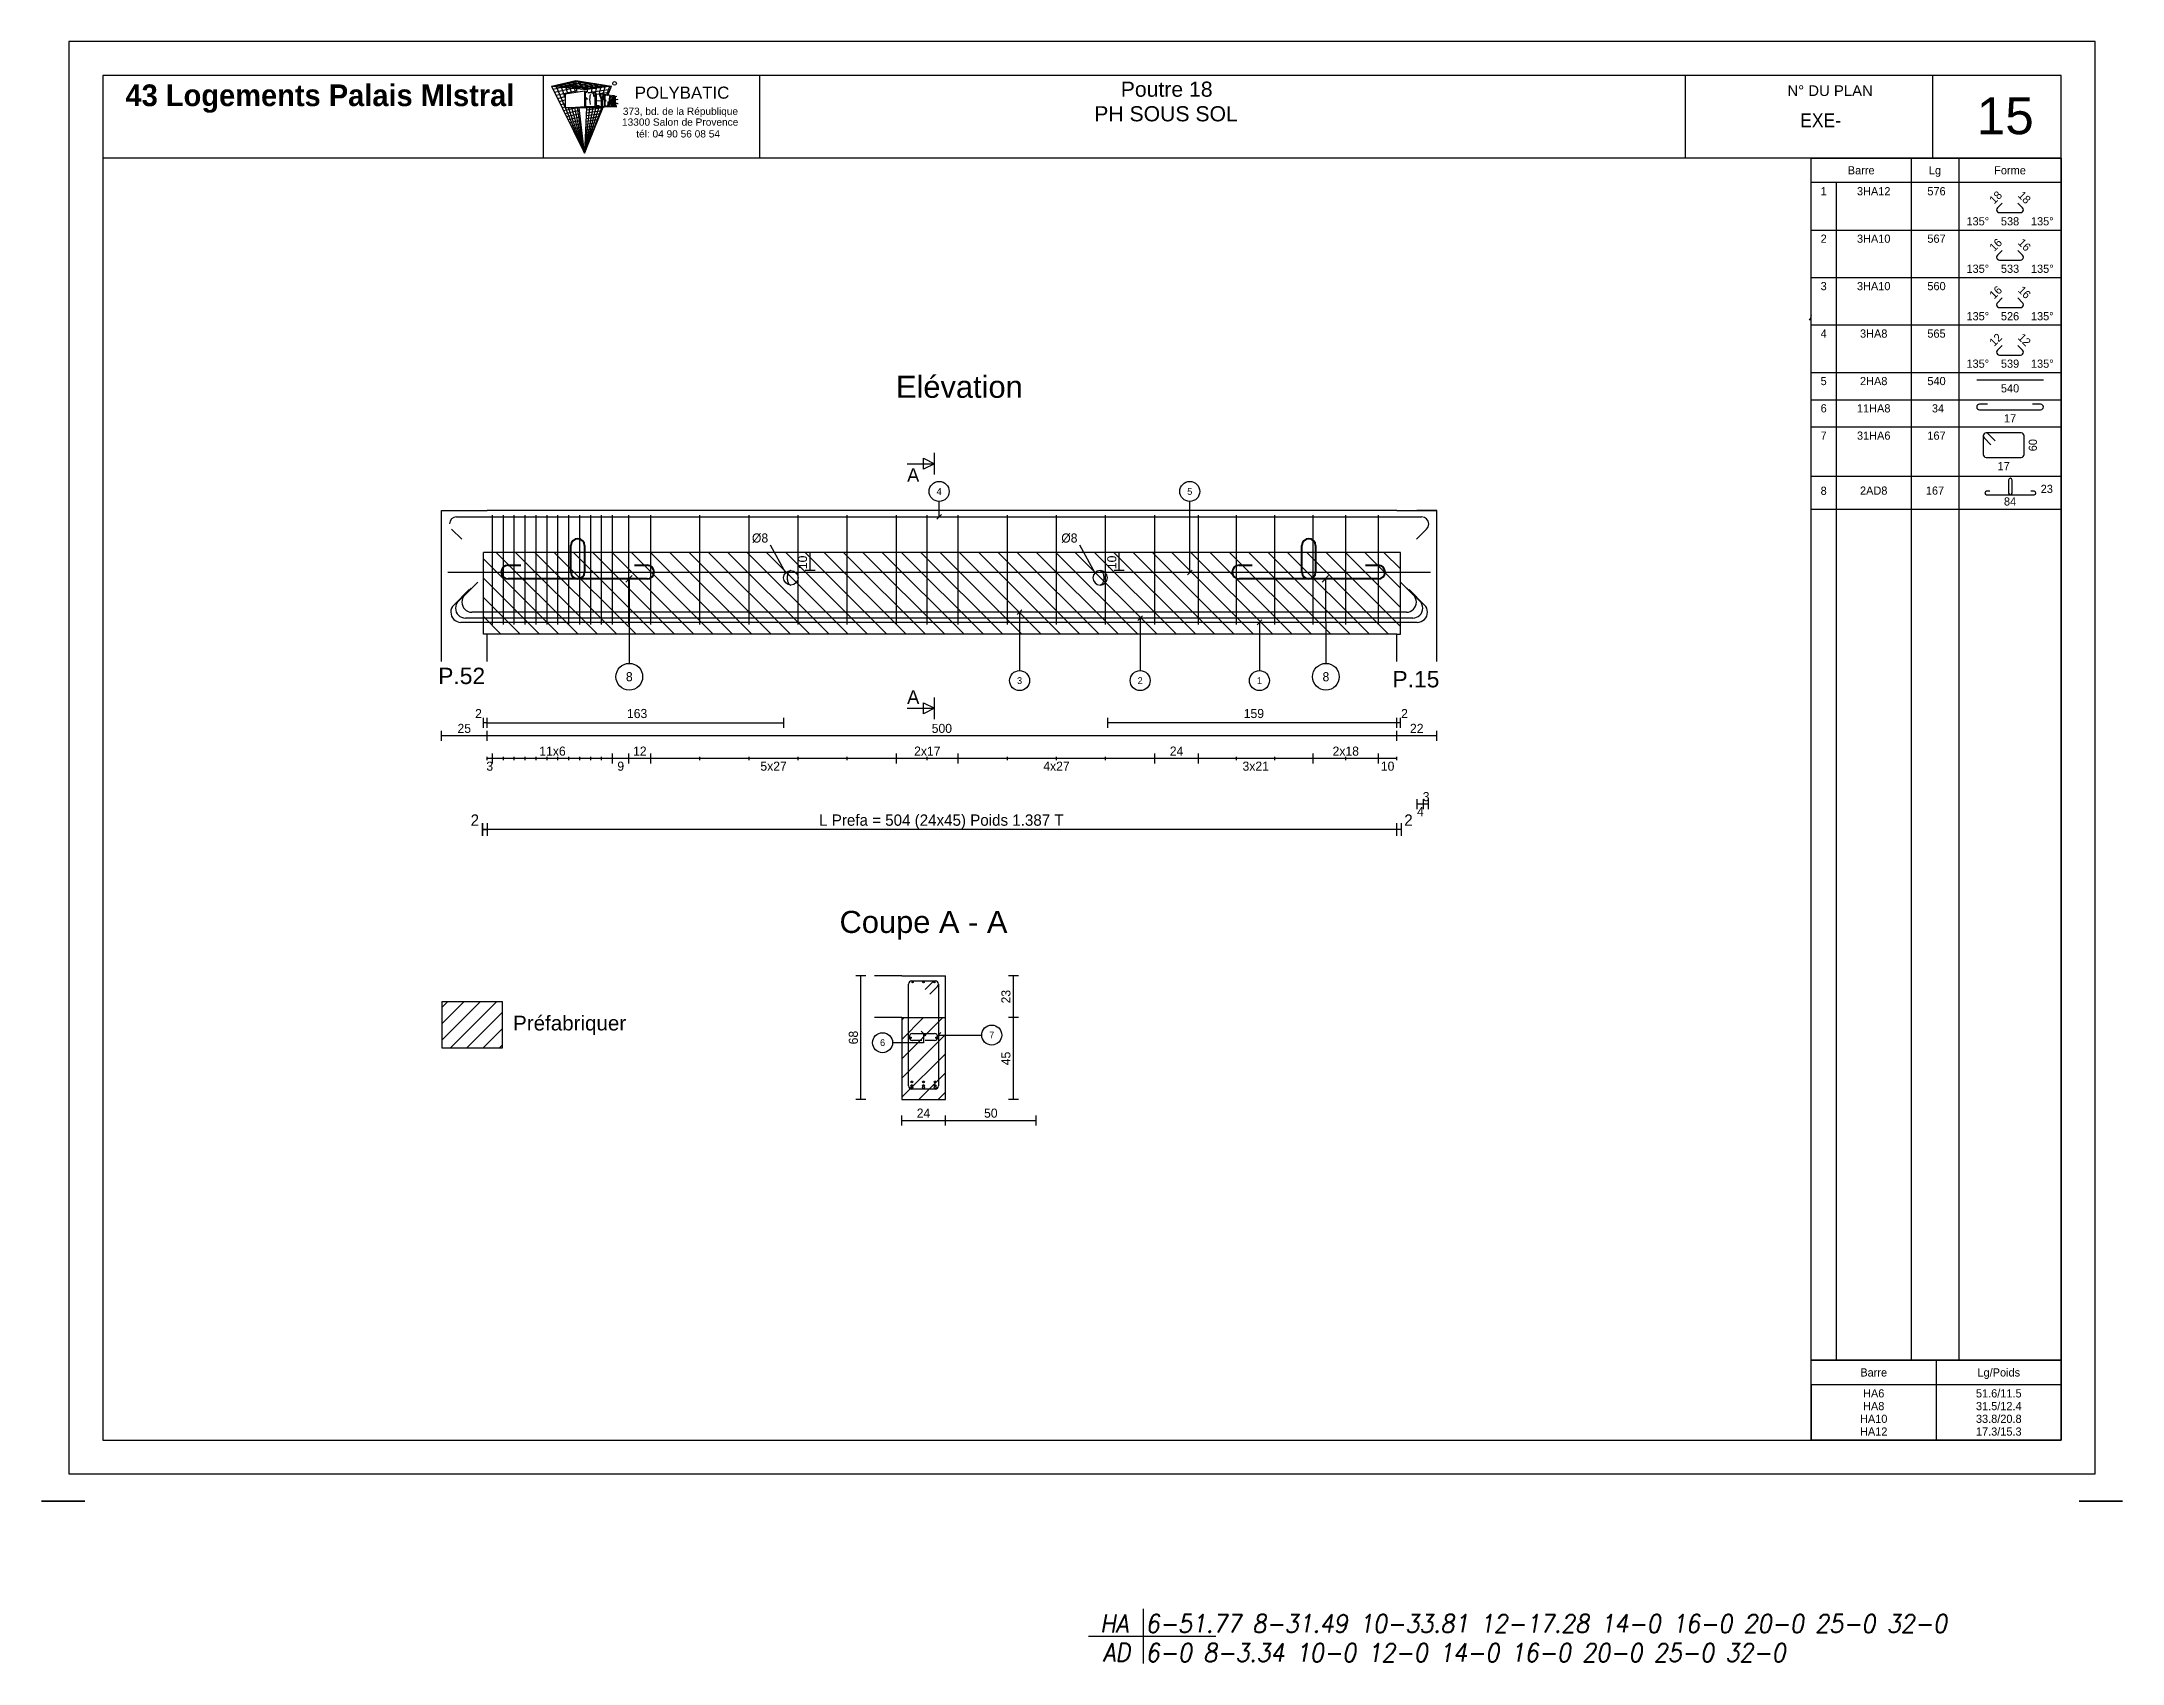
# Model space of a CAD drawing. Extents: x -12912 to 27386, y 1818 to 8189.
# Drawn here: x 4089 to 5232, y 3080 to 3971 of the extents above; entities that cross this region are included whole.
import ezdxf
from ezdxf.enums import TextEntityAlignment as Align

# ---------------------------------------------------------------- set-up
doc = ezdxf.new("R2010")
doc.units = 0
doc.header["$MEASUREMENT"] = 0
doc.linetypes.add('CONTINUE', pattern=[0])
doc.linetypes.add('MEDIUM_DASH', pattern=[0.5, 0.35, -0.15])
doc.layers.get('0').update_dxf_attribs({"linetype": 'CONTINUOUS'})
for name, color, linetype in [('1', 7, 'CONTINUOUS'), ('104', 7, 'CONTINUOUS'), ('173', 7, 'CONTINUOUS'), ('5', 7, 'CONTINUOUS'), ('6', 7, 'CONTINUOUS'), ('7', 7, 'CONTINUOUS'), ('GO-CARTOUCHE', 7, 'CONTINUOUS'), ('GO-TEXTE', 9, 'CONTINUOUS'), ('PYC-HACHURE', 7, 'CONTINUOUS'), ('RDC COFFRAGE', 7, 'CONTINUOUS'), ('STR_TXT', 102, 'CONTINUOUS')]:
    doc.layers.add(name, color=color, linetype=linetype)
doc.layers.add('PYC- HACHURES', color=7, linetype='CONTINUOUS', lineweight=18)
doc.styles.add('ARIAL', font='ARIAL.TTF')
doc.styles.add('Tableau', font='romans.shx', dxfattribs={"width": 0.9, "oblique": 10})
doc.styles.add('TEXTEBA', font='ARIAL.TTF')

msp = doc.modelspace()

# ---------------------------------------------------------------- texts
at = {"style": 'ARIAL'}
for s, height, p in [('Elévation', 12.1293, (4593.034, 3781.611)), ('Coupe A - A', 12.12935, (4573.322, 3487.393)), ('Préfabriquer', 8.08623, (4378.835, 3431.765))]:
    msp.add_text(s, height=height, dxfattribs=at).set_placement(p, align=Align.MIDDLE_CENTER)
for s, p in [('P.52', (4306.576, 3627.151)), ('P.15', (4831.061, 3625.341))]:
    msp.add_text(s, height=8.9847, dxfattribs=at).set_placement(p, align=Align.TOP_LEFT)
at = {"layer": '104', "color": 104}
msp.add_text('A', height=7.5, dxfattribs=at).set_placement((4564.322, 3736.854), align=Align.TOP_LEFT)
msp.add_text('A', height=7.5, dxfattribs=at).set_placement((4564.322, 3607.291))
at = {"layer": '173', "color": 173}
for s, p in [('Barre', (5088.694, 3900.634)), ('Lg', (5129.256, 3900.634)), ('Forme', (5170.506, 3900.634)), ('Barre', (5095.569, 3239.698)), ('Lg/Poids', (5164.319, 3239.698))]:
    msp.add_text(s, height=4.5, dxfattribs=at).set_placement(p, align=Align.MIDDLE_CENTER)
for s, p in [('1', (5068.069, 3891.384)), ('3HA12', (5095.569, 3891.384)), (' 576', (5129.256, 3891.384)), ('538', (5170.506, 3874.844)), ('2', (5068.069, 3865.291)), ('3HA10', (5095.569, 3865.291)), (' 567', (5129.256, 3865.291)), ('533', (5170.506, 3848.752)), ('3', (5068.069, 3839.199)), ('3HA10', (5095.569, 3839.199)), (' 560', (5129.256, 3839.199)), ('526', (5170.506, 3822.66)), ('4', (5068.069, 3813.107)), ('3HA8', (5095.569, 3813.107)), (' 565', (5129.256, 3813.107)), ('5', (5068.069, 3787.014)), ('2HA8', (5095.569, 3787.014)), (' 540', (5129.256, 3787.014)), ('539', (5170.506, 3796.567)), ('540', (5170.506, 3783.014)), ('6', (5068.069, 3772.014)), ('11HA8', (5095.569, 3772.014)), ('  34', (5129.256, 3772.014)), ('17', (5170.506, 3766.514)), ('7', (5068.069, 3757.014)), ('31HA6', (5095.569, 3757.014)), (' 167', (5129.256, 3757.014)), ('17', (5167.006, 3740.264)), ('8', (5068.069, 3726.676)), ('2AD8', (5095.569, 3726.784)), ('167', (5129.256, 3726.784)), ('84', (5170.506, 3720.807)), ('23', (5190.714, 3727.722)), ('HA6', (5095.569, 3230.448)), ('51.6/11.5', (5164.319, 3230.448)), ('HA10', (5095.569, 3216.448)), ('HA8', (5095.569, 3223.448)), ('31.5/12.4', (5164.319, 3223.448)), ('33.8/20.8', (5164.319, 3216.448)), ('HA12', (5095.569, 3209.448)), ('17.3/15.3', (5164.319, 3209.448))]:
    msp.add_text(s, height=4.5, dxfattribs=at).set_placement(p, align=Align.TOP_CENTER)
for s, p in [('18', (5161.822, 3881.785)), ('16', (5161.822, 3855.692)), ('16', (5161.822, 3829.6)), ('12', (5161.822, 3803.508))]:
    msp.add_text(s, height=4.5, rotation=45, dxfattribs=at).set_placement(p)
for s, p in [('18', (5179.191, 3881.785)), ('16', (5179.191, 3855.692)), ('16', (5179.191, 3829.6)), ('12', (5179.191, 3803.508))]:
    msp.add_text(s, height=4.5, rotation=315, dxfattribs=at).set_placement(p, align=Align.RIGHT)
for p in [(5159.006, 3874.844), (5159.006, 3848.752), (5159.006, 3822.66), (5159.006, 3796.567)]:
    msp.add_text('135°', height=4.5, dxfattribs=at).set_placement(p, align=Align.TOP_RIGHT)
for p in [(5182.006, 3874.844), (5182.006, 3848.752), (5182.006, 3822.66), (5182.006, 3796.567)]:
    msp.add_text('135°', height=4.5, dxfattribs=at).set_placement(p, align=Align.TOP_LEFT)
msp.add_text('60', height=4.5, rotation=90, dxfattribs=at).set_placement((5180.781, 3749.514), align=Align.TOP_CENTER)
at = {"layer": '5', "color": 5}
for s, p in [('10', (4509.299, 3685.072)), ('10', (4679.299, 3685.072)), ('23', (4621.1, 3446.296)), ('68', (4537.267, 3423.796)), ('45', (4621.1, 3412.296))]:
    msp.add_text(s, height=5, rotation=90, dxfattribs=at).set_placement(p, align=Align.CENTER)
for s, p in [('25', (4320.911, 3591.294)), ('500', (4583.411, 3591.294)), ('22', (4844.411, 3591.294)), ('11x6', (4369.411, 3578.794)), ('12', (4417.411, 3578.794)), ('2x17', (4575.411, 3578.794)), ('24', (4712.411, 3578.794)), ('2x18', (4805.411, 3578.794)), ('3', (4849.561, 3553.794)), ('24', (4573.322, 3379.768)), ('50', (4610.322, 3379.768))]:
    msp.add_text(s, height=5, dxfattribs=at).set_placement(p, align=Align.CENTER)
for s, p in [('3', (4334.911, 3575.517)), ('9', (4406.911, 3575.517)), ('5x27', (4490.911, 3575.517)), ('4x27', (4646.411, 3575.517)), ('3x21', (4755.911, 3575.517)), ('10', (4828.411, 3575.517)), ('4', (4846.461, 3550.517))]:
    msp.add_text(s, height=5, dxfattribs=at).set_placement(p, align=Align.TOP_CENTER)
at = {"layer": '5', "color": 5, "char_height": 5}
for s, insert, attachment_point in [('Ø8', (4479.038, 3700.957), 1), ('Ø8', (4649.038, 3700.957), 1), ('2', (4328.735, 3601.938), 5), ('163', (4415.911, 3601.938), 5), ('159', (4754.911, 3601.938), 5), ('2', (4837.671, 3601.938), 5)]:
    msp.add_mtext(s, dxfattribs=dict(at, insert=insert, attachment_point=attachment_point))
at = {"layer": '6', "color": 6}
for s, height, p in [('4', 3.75, (4581.911, 3724.072)), ('5', 3.75, (4719.661, 3724.072)), ('8', 5, (4411.622, 3622.204)), ('3', 3.75, (4626.118, 3620.072)), ('2', 3.75, (4692.404, 3620.072)), ('1', 3.75, (4757.957, 3620.072)), ('8', 5, (4794.491, 3622.195)), ('6', 3.75, (4550.822, 3420.996)), ('7', 3.75, (4610.822, 3425.196))]:
    msp.add_text(s, height=height, dxfattribs=at).set_placement(p, align=Align.MIDDLE_CENTER)
at = {"layer": 'GO-CARTOUCHE', "color": 9, "style": 'TEXTEBA'}
for s, p in [('373, bd. de la République', (4408.072, 3931.105)), ('13300 Salon de Provence', (4407.607, 3925.147)), ('tél: 04 90 56 08 54', (4415.435, 3918.674))]:
    msp.add_text(s, height=3.97727, dxfattribs=at).set_placement(p)
at = {"layer": 'GO-CARTOUCHE', "color": 2, "style": 'TEXTEBA'}
msp.add_text('15', height=20.1986, dxfattribs=at).set_placement((5152.17, 3920.482))
at = {"layer": 'GO-CARTOUCHE', "color": 2, "style": 'TEXTEBA', "width": 0.9}
msp.add_text('EXE-', height=7.6364, dxfattribs=at).set_placement((5066.393, 3924.315), align=Align.CENTER)
at = {"layer": 'GO-CARTOUCHE', "insert": (4241.575, 3940.038), "char_height": 11.93182, "attachment_point": 5}
msp.add_mtext('{\\Fbold|c0;43 Logements Palais MIstral}', dxfattribs=at)
at = {"layer": 'GO-TEXTE', "color": 3, "style": 'TEXTEBA'}
msp.add_text('POLYBATIC', height=6.6288, dxfattribs=at).set_placement((4440.617, 3943.325), align=Align.MIDDLE)
at = {"layer": 'GO-TEXTE', "color": 2, "style": 'TEXTEBA'}
for s, height, p in [('Poutre 18', 8.3314, (4681.747, 3941.063)), ('PH SOUS SOL', 8.33139, (4667.156, 3927.55))]:
    msp.add_text(s, height=height, dxfattribs=at).set_placement(p)
at = {"layer": 'GO-TEXTE', "style": 'TEXTEBA'}
msp.add_text('N° DU PLAN', height=5.8564, dxfattribs=at).set_placement((5071.617, 3941.488), align=Align.CENTER)
at = {"layer": 'PYC-HACHURE'}
for s, height, p in [('2', 6.222, (4326.742, 3540.256)), ('L Prefa = 504 (24x45) Poids 1.387 T', 6.22222, (4583.153, 3540.256)), ('2', 6.222, (4839.865, 3540.256))]:
    msp.add_text(s, height=height, dxfattribs=at).set_placement(p, align=Align.CENTER)

# ---------------------------------------------------------------- blocks, each defined once
blk = doc.blocks.new('A$C25E25F4E')
at = {"layer": 'RDC COFFRAGE', "color": 5, "linetype": 'CONTINUE', "lineweight": 40, "ltscale": 0.01}
for points in [[(48.5, 3.7), (48.5, 18.3)], [(52.3, 22.1), (52.3, 22.1)], [(56, 18.3), (56, 3.7)], [(10.3, 3.7), (10.3, 3.7)], [(14, 7.5), (21.1, 7.5)], [(83.4, 7.5), (90.5, 7.5)], [(94.3, 3.7), (94.3, 3.7)], [(52.3, 0), (14, 0)], [(90.5, 0), (52.3, 0)]]:
    blk.add_lwpolyline(points, dxfattribs=at)
for centre, start, end in [((52.3, 18.3), 90, 180), ((52.3, 18.3), 0, 90), ((14, 3.7), 90, 180), ((14, 3.7), 180, 270), ((52.3, 3.7), 180, 270), ((52.3, 3.7), 270, 0), ((90.5, 3.7), 0, 90), ((90.5, 3.7), 270, 0)]:
    blk.add_arc(centre, 3.75, start, end, dxfattribs=at)
blk = doc.blocks.new('A$C5E66155F')
at = {"layer": '7', "color": 7}
for points in [[(2.1, 5.2), (2, 4.8)], [(2, 4.8), (2, 4.4)], [(2, 4.4), (2, 4)], [(2, 4), (2, 3.6)], [(2, 3.6), (2, 3.2)], [(2, 3.2), (2.1, 2.8)], [(2.2, 5.5), (2.1, 5.2)], [(2.1, 2.8), (2.2, 2.5)], [(2.3, 6.2), (2.2, 5.9)], [(2.2, 5.9), (2.2, 5.5)], [(2.2, 2.5), (2.2, 2.1)], [(2.2, 2.1), (2.3, 1.8)], [(2.5, 6.5), (2.3, 6.2)], [(2.3, 1.8), (2.5, 1.5)], [(2.6, 6.8), (2.5, 6.5)], [(2.5, 1.5), (2.6, 1.2)], [(2.7, 7.1), (2.6, 6.8)], [(2.6, 1.2), (2.7, 0.9)], [(2.9, 7.3), (2.7, 7.1)], [(2.7, 0.9), (2.9, 0.7)], [(3.1, 7.5), (2.9, 7.3)], [(2.9, 0.7), (3.1, 0.5)], [(3.2, 7.7), (3.1, 7.5)], [(3.1, 0.5), (3.2, 0.3)], [(3.4, 7.8), (3.2, 7.7)], [(3.2, 0.3), (3.4, 0.2)], [(3.6, 7.9), (3.4, 7.8)], [(3.4, 0.2), (3.6, 0.1)], [(3.8, 8), (3.6, 7.9)], [(3.6, 0.1), (3.8, 0)], [(4, 8), (3.8, 8)], [(3.8, 0), (4, 0)]]:
    blk.add_lwpolyline(points, dxfattribs=at)
blk.add_circle((4, 4), 4, dxfattribs=at)
blk = doc.blocks.new('Smallsp')
at = {"layer": 'STR_TXT', "linetype": 'Continuous'}
for points in [[(0, 15), (0, -15)], [(-30, 0), (40, 0)]]:
    blk.add_lwpolyline(points, dxfattribs=at)
at = {"layer": 'STR_TXT', "linetype": 'Continuous', "style": 'Tableau', "oblique": 10, "width": 0.9}
for s, p in [('HA', (-23.6, 1.9)), ('AD', (-22.2, -13.9))]:
    blk.add_text(s, height=10, dxfattribs=at).set_placement(p)
for tag, p in [('SPAD', (1.4, 1.9)), ('SPHA', (1.4, -14.1))]:
    blk.add_attdef(tag, p, '', height=10, dxfattribs=at)

# ---------------------------------------------------------------- hatches: boundary and pattern name
at = {"layer": 'PYC- HACHURES', "lineweight": 15}
h = msp.add_hatch(dxfattribs=at)
h.set_pattern_fill('ANSI31', color=104, scale=60, style=0)
h.set_pattern_definition([(135, (14093.74, 3067.604), (5.303301, 5.303301), [])])
h.paths.add_polyline_path([(4331.411, 3690.572), (4835.411, 3690.572), (4835.411, 3645.572), (4833.411, 3645.572), (4333.411, 3645.572), (4331.411, 3645.572)])
h = msp.add_hatch(dxfattribs=at)
h.set_pattern_fill('ANSI31', color=104, scale=2, style=0)
h.set_pattern_definition([(45, (4514.112, 4876.173), (-4.490128, 4.490128), [])])
h.paths.add_polyline_path([(4341.718, 3443.6), (4308.798, 3443.6), (4308.798, 3417.948), (4341.718, 3417.948)])
h = msp.add_hatch(dxfattribs=at)
h.set_pattern_fill('ANSI31', color=104, scale=60, style=0)
h.set_pattern_definition([(45, (-4931.008, 3041.511), (-5.303301, 5.303301), [])])
h.paths.add_polyline_path([(4585.322, 3434.796), (4561.322, 3434.796), (4561.322, 3389.796), (4585.322, 3389.796)])

# ---------------------------------------------------------------- linework, layer by layer
for p, q in [((4112.423, 3168.889), (4088.616, 3168.889)), ((4088.616, 3168.889), (4112.423, 3168.889)), ((4112.423, 3168.889), (4088.616, 3168.889)), ((4088.616, 3168.889), (4112.423, 3168.889)), ((4112.423, 3168.889), (4088.616, 3168.889)), ((4112.423, 3168.889), (4088.616, 3168.889)), ((4088.616, 3168.889), (4112.423, 3168.889)), ((4112.423, 3168.889), (4088.616, 3168.889)), ((4088.616, 3168.889), (4112.423, 3168.889)), ((4112.423, 3168.889), (4088.616, 3168.889)), ((4112.423, 3168.889), (4088.616, 3168.889)), ((4088.616, 3168.889), (4112.423, 3168.889)), ((4112.423, 3168.889), (4088.616, 3168.889)), ((4088.616, 3168.889), (4112.423, 3168.889)), ((4112.423, 3168.889), (4088.616, 3168.889)), ((4112.423, 3168.889), (4088.616, 3168.889)), ((4088.616, 3168.889), (4112.423, 3168.889)), ((4112.423, 3168.889), (4088.616, 3168.889)), ((4088.616, 3168.889), (4112.423, 3168.889)), ((4112.423, 3168.889), (4088.616, 3168.889)), ((4112.423, 3168.889), (4088.616, 3168.889)), ((4088.616, 3168.889), (4112.423, 3168.889)), ((4112.423, 3168.889), (4088.616, 3168.889)), ((4088.616, 3168.889), (4112.423, 3168.889)), ((4112.423, 3168.889), (4088.616, 3168.889)), ((4112.423, 3168.889), (4088.616, 3168.889)), ((4088.616, 3168.889), (4112.423, 3168.889)), ((4112.423, 3168.889), (4088.616, 3168.889)), ((4088.616, 3168.889), (4112.423, 3168.889)), ((4112.423, 3168.889), (4088.616, 3168.889)), ((4112.423, 3168.889), (4088.616, 3168.889)), ((5208.445, 3168.889), (5232.253, 3168.889)), ((5232.253, 3168.889), (5208.445, 3168.889)), ((5208.445, 3168.889), (5232.253, 3168.889)), ((5232.253, 3168.889), (5208.445, 3168.889)), ((5208.445, 3168.889), (5232.253, 3168.889)), ((5208.445, 3168.889), (5232.253, 3168.889)), ((5232.253, 3168.889), (5208.445, 3168.889)), ((5208.445, 3168.889), (5232.253, 3168.889)), ((5232.253, 3168.889), (5208.445, 3168.889)), ((5208.445, 3168.889), (5232.253, 3168.889)), ((5208.445, 3168.889), (5232.253, 3168.889)), ((5232.253, 3168.889), (5208.445, 3168.889)), ((5208.445, 3168.889), (5232.253, 3168.889)), ((5232.253, 3168.889), (5208.445, 3168.889)), ((5208.445, 3168.889), (5232.253, 3168.889)), ((5208.445, 3168.889), (5232.253, 3168.889)), ((5232.253, 3168.889), (5208.445, 3168.889)), ((5208.445, 3168.889), (5232.253, 3168.889)), ((5232.253, 3168.889), (5208.445, 3168.889)), ((5208.445, 3168.889), (5232.253, 3168.889)), ((5208.445, 3168.889), (5232.253, 3168.889)), ((5232.253, 3168.889), (5208.445, 3168.889)), ((5208.445, 3168.889), (5232.253, 3168.889)), ((5232.253, 3168.889), (5208.445, 3168.889)), ((5208.445, 3168.889), (5232.253, 3168.889)), ((5208.445, 3168.889), (5232.253, 3168.889)), ((5232.253, 3168.889), (5208.445, 3168.889)), ((5208.445, 3168.889), (5232.253, 3168.889)), ((5232.253, 3168.889), (5208.445, 3168.889)), ((5208.445, 3168.889), (5232.253, 3168.889)), ((5208.445, 3168.889), (5232.253, 3168.889)), ((5208.445, 3168.889), (5232.253, 3168.889)), ((5232.253, 3168.889), (5208.445, 3168.889)), ((5208.445, 3168.889), (5232.253, 3168.889)), ((5232.253, 3168.889), (5208.445, 3168.889)), ((5208.445, 3168.889), (5232.253, 3168.889)), ((5208.445, 3168.889), (5232.253, 3168.889)), ((5232.253, 3168.889), (5208.445, 3168.889)), ((5208.445, 3168.889), (5232.253, 3168.889)), ((5232.253, 3168.889), (5208.445, 3168.889)), ((5208.445, 3168.889), (5232.253, 3168.889)), ((5208.445, 3168.889), (5232.253, 3168.889)), ((5232.253, 3168.889), (5208.445, 3168.889)), ((5208.445, 3168.889), (5232.253, 3168.889)), ((5232.253, 3168.889), (5208.445, 3168.889)), ((5208.445, 3168.889), (5232.253, 3168.889)), ((5208.445, 3168.889), (5232.253, 3168.889)), ((5232.253, 3168.889), (5208.445, 3168.889)), ((5208.445, 3168.889), (5232.253, 3168.889)), ((5232.253, 3168.889), (5208.445, 3168.889)), ((5208.445, 3168.889), (5232.253, 3168.889)), ((5208.445, 3168.889), (5232.253, 3168.889)), ((5232.253, 3168.889), (5208.445, 3168.889)), ((5208.445, 3168.889), (5232.253, 3168.889)), ((5232.253, 3168.889), (5208.445, 3168.889)), ((5208.445, 3168.889), (5232.253, 3168.889)), ((5208.445, 3168.889), (5232.253, 3168.889)), ((5232.253, 3168.889), (5208.445, 3168.889)), ((5208.445, 3168.889), (5232.253, 3168.889)), ((5232.253, 3168.889), (5208.445, 3168.889)), ((5208.445, 3168.889), (5232.253, 3168.889)), ((5208.445, 3168.889), (5232.253, 3168.889))]:
    msp.add_line(p, q)
at = {"layer": '1', "color": 1}
for points in [[(4851.911, 3679.472), (4311.911, 3679.472)], [(4321.222, 3667.061), (4328.293, 3674.132)], [(4835.529, 3674.132), (4842.6, 3667.061)], [(4315.151, 3661.632), (4323.636, 3670.117)], [(4316.111, 3659.922), (4316.111, 3659.922)], [(4317.722, 3663.811), (4324.793, 3670.882)], [(4319.611, 3663.172), (4319.611, 3663.172)], [(4839.029, 3670.882), (4846.1, 3663.811)], [(4840.185, 3670.117), (4848.671, 3661.632)], [(4844.211, 3663.172), (4844.211, 3663.172)], [(4847.711, 3659.922), (4847.711, 3659.922)], [(4313.511, 3657.672), (4313.511, 3657.672)], [(4844.711, 3652.072), (4319.111, 3652.072)], [(4842.211, 3654.422), (4321.611, 3654.422)], [(4838.711, 3657.672), (4325.111, 3657.672)], [(4850.311, 3657.672), (4850.311, 3657.672)], [(4565.422, 3424.096), (4565.422, 3424.096)], [(4567.322, 3425.996), (4579.322, 3425.996)], [(4572.322, 3422.196), (4567.322, 3422.196)], [(4579.322, 3422.196), (4574.322, 3422.196)], [(4581.222, 3424.096), (4581.222, 3424.096)]]:
    msp.add_lwpolyline(points, dxfattribs=at)
for centre, radius in [((4566.222, 3423.696), 0.4), ((4580.422, 3423.696), 0.4), ((4566.922, 3396.296), 0.6), ((4566.922, 3399.396), 0.5), ((4566.922, 3397.396), 0.5), ((4573.322, 3396.296), 0.6), ((4573.322, 3399.396), 0.5), ((4573.322, 3397.396), 0.5), ((4579.722, 3396.296), 0.6), ((4579.722, 3399.396), 0.5), ((4579.722, 3397.396), 0.5)]:
    msp.add_circle(centre, radius, dxfattribs=at)
for centre, radius, start, end in [((4319.111, 3657.672), 5.6, 135, 180), ((4321.611, 3659.922), 5.5, 135, 180), ((4321.611, 3659.922), 5.5, 180, 270), ((4325.111, 3663.172), 5.5, 135, 180), ((4325.111, 3663.172), 5.5, 180, 270), ((4838.711, 3663.172), 5.5, 270, 0), ((4842.211, 3659.922), 5.5, 270, 0), ((4838.711, 3663.172), 5.5, 0, 45), ((4842.211, 3659.922), 5.5, 0, 45), ((4844.711, 3657.672), 5.6, 0, 45), ((4319.111, 3657.672), 5.6, 180, 270), ((4844.711, 3657.672), 5.6, 270, 0), ((4567.322, 3424.096), 1.9, 90, 180), ((4567.322, 3424.096), 1.9, 180, 270), ((4579.322, 3424.096), 1.9, 0, 90), ((4579.322, 3424.096), 1.9, 270, 0)]:
    msp.add_arc(centre, radius, start, end, dxfattribs=at)
at = {"layer": '104', "color": 104}
for points in [[(4579.322, 3739.322), (4573.322, 3736.322), (4573.322, 3742.322), (4579.322, 3739.322)], [(4579.322, 3604.822), (4573.322, 3601.822), (4573.322, 3607.822), (4579.322, 3604.822)]]:
    msp.add_lwpolyline(points, close=True, dxfattribs=at)
for points in [[(4579.322, 3733.322), (4579.322, 3745.322)], [(4564.322, 3739.322), (4579.322, 3739.322)], [(4564.322, 3604.822), (4579.322, 3604.822)], [(4579.322, 3598.822), (4579.322, 3610.822)]]:
    msp.add_lwpolyline(points, dxfattribs=at)
at = {"layer": '173', "color": 173}
for points in [[(5061.194, 3907.384), (5198.694, 3907.384), (5198.694, 3246.448), (5061.194, 3246.448), (5061.194, 3907.384)], [(5061.194, 3246.448), (5198.694, 3246.448), (5198.694, 3202.448), (5061.194, 3202.448), (5061.194, 3246.448)]]:
    msp.add_lwpolyline(points, close=True, dxfattribs=at)
for points in [[(5116.194, 3907.384), (5116.194, 3246.448)], [(5142.319, 3907.384), (5142.319, 3246.448)], [(5198.694, 3893.884), (5061.194, 3893.884)], [(5074.944, 3893.884), (5074.944, 3246.448)], [(5163.131, 3878.91), (5163.131, 3878.91)], [(5166.197, 3882.624), (5163.59, 3880.017)], [(5164.697, 3877.344), (5176.316, 3877.344)], [(5177.423, 3880.017), (5174.815, 3882.624)], [(5177.881, 3878.91), (5177.881, 3878.91)], [(5061.194, 3867.791), (5198.694, 3867.791)], [(5166.197, 3856.532), (5163.59, 3853.925)], [(5177.423, 3853.925), (5174.815, 3856.532)], [(5163.131, 3852.818), (5163.131, 3852.818)], [(5164.697, 3851.252), (5176.316, 3851.252)], [(5177.881, 3852.818), (5177.881, 3852.818)], [(5061.194, 3841.699), (5198.694, 3841.699)], [(5061.336, 3820.954), (5061.336, 3820.954)], [(5163.131, 3826.725), (5163.131, 3826.725)], [(5166.197, 3830.44), (5163.59, 3827.832)], [(5164.697, 3825.16), (5176.316, 3825.16)], [(5177.423, 3827.832), (5174.815, 3830.44)], [(5177.881, 3826.725), (5177.881, 3826.725)], [(5061.194, 3815.607), (5198.694, 3815.607)], [(5163.131, 3800.633), (5163.131, 3800.633)], [(5166.197, 3804.347), (5163.59, 3801.74)], [(5164.697, 3799.067), (5176.316, 3799.067)], [(5177.423, 3801.74), (5174.815, 3804.347)], [(5177.881, 3800.633), (5177.881, 3800.633)], [(5061.194, 3789.514), (5198.694, 3789.514)], [(5152.184, 3785.514), (5188.828, 3785.514)], [(5061.194, 3774.514), (5198.694, 3774.514)], [(5152.184, 3770.514), (5152.184, 3770.514)], [(5158.184, 3772.014), (5153.684, 3772.014)], [(5153.684, 3769.014), (5187.328, 3769.014)], [(5187.328, 3772.014), (5182.828, 3772.014)], [(5188.828, 3770.514), (5188.828, 3770.514)], [(5061.194, 3759.514), (5198.694, 3759.514)], [(5155.731, 3754.644), (5155.731, 3744.384)], [(5155.731, 3754.644), (5155.731, 3754.644)], [(5156.206, 3753.499), (5160.024, 3749.681)], [(5157.351, 3756.264), (5157.351, 3756.264)], [(5176.661, 3756.264), (5157.351, 3756.264)], [(5162.315, 3751.972), (5158.497, 3755.79)], [(5178.281, 3744.384), (5178.281, 3754.644)], [(5157.351, 3742.764), (5176.661, 3742.764)], [(5061.194, 3732.514), (5198.694, 3732.514)], [(5061.194, 3732.514), (5198.694, 3732.514)], [(5061.194, 3732.514), (5198.694, 3732.514)], [(5061.194, 3732.514), (5198.694, 3732.514)], [(5061.194, 3732.514), (5198.694, 3732.514)], [(5061.194, 3732.514), (5198.694, 3732.514)], [(5061.194, 3732.514), (5198.694, 3732.514)], [(5061.194, 3732.514), (5198.694, 3732.514)], [(5061.194, 3732.514), (5198.694, 3732.514)], [(5169.746, 3730.342), (5169.746, 3723.203)], [(5171.619, 3723.203), (5171.619, 3730.342)], [(5156.683, 3723.203), (5156.683, 3723.203)], [(5159.392, 3724.14), (5157.62, 3724.14)], [(5157.62, 3722.266), (5170.683, 3722.266)], [(5170.683, 3722.266), (5183.746, 3722.266)], [(5183.746, 3724.14), (5181.974, 3724.14)], [(5184.683, 3723.203), (5184.683, 3723.203)], [(4316.711, 3710.072), (4847.111, 3710.072)], [(4336.411, 3650.872), (4336.411, 3711.072)], [(4342.411, 3650.872), (4342.411, 3711.072)], [(4348.411, 3650.872), (4348.411, 3711.072)], [(4354.411, 3650.872), (4354.411, 3711.072)], [(4360.411, 3650.872), (4360.411, 3711.072)], [(4366.411, 3650.872), (4366.411, 3711.072)], [(4372.411, 3650.872), (4372.411, 3711.072)], [(4378.411, 3650.872), (4378.411, 3711.072)], [(4384.411, 3650.872), (4384.411, 3711.072)], [(4390.411, 3650.872), (4390.411, 3711.072)], [(4396.411, 3650.872), (4396.411, 3711.072)], [(4402.411, 3650.872), (4402.411, 3711.072)], [(4411.411, 3650.872), (4411.411, 3711.072)], [(4423.411, 3650.872), (4423.411, 3711.072)], [(4450.411, 3650.872), (4450.411, 3711.072)], [(4477.411, 3650.872), (4477.411, 3711.072)], [(4504.411, 3650.872), (4504.411, 3711.072)], [(4531.411, 3650.872), (4531.411, 3711.072)], [(4558.411, 3650.872), (4558.411, 3711.072)], [(4575.411, 3650.872), (4575.411, 3711.072)], [(4592.411, 3650.872), (4592.411, 3711.072)], [(4619.411, 3650.872), (4619.411, 3711.072)], [(4646.411, 3650.872), (4646.411, 3711.072)], [(4673.411, 3650.872), (4673.411, 3711.072)], [(4700.411, 3650.872), (4700.411, 3711.072)], [(4724.411, 3650.872), (4724.411, 3711.072)], [(4745.411, 3650.872), (4745.411, 3711.072)], [(4766.411, 3650.872), (4766.411, 3711.072)], [(4787.411, 3650.872), (4787.411, 3711.072)], [(4805.411, 3650.872), (4805.411, 3711.072)], [(4823.411, 3650.872), (4823.411, 3711.072)], [(4851.011, 3706.172), (4851.011, 3706.172)], [(5061.194, 3714.284), (5198.694, 3714.284)], [(4319.61, 3697.758), (4313.953, 3703.414)], [(4849.868, 3703.414), (4844.212, 3697.758)], [(4566.922, 3454.996), (4579.722, 3454.996)], [(4574.206, 3450.227), (4578.449, 3454.469)], [(4579.722, 3454.996), (4579.722, 3454.996)], [(4565.122, 3397.196), (4565.122, 3453.196)], [(4580.995, 3451.924), (4576.752, 3447.681)], [(4581.522, 3453.196), (4581.522, 3397.196)], [(4581.522, 3453.196), (4581.522, 3453.196)], [(4579.722, 3395.396), (4566.922, 3395.396)], [(5129.944, 3246.448), (5129.944, 3202.448)], [(5198.694, 3232.948), (5061.194, 3232.948)], [(5061.194, 3232.948), (5061.194, 3202.448)]]:
    msp.add_lwpolyline(points, dxfattribs=at)
for centre in [(4567.322, 3454.296), (4573.322, 3454.296), (4579.322, 3454.296)]:
    msp.add_circle(centre, 0.4, dxfattribs=at)
for centre, radius, start, end in [((5164.697, 3878.91), 1.566, 135, 180), ((5164.697, 3878.91), 1.566, 180, 270), ((5176.316, 3878.91), 1.566, 270, 0), ((5176.316, 3878.91), 1.566, 0, 45), ((5164.697, 3852.818), 1.566, 135, 180), ((5164.697, 3852.818), 1.566, 180, 270), ((5176.316, 3852.818), 1.566, 270, 0), ((5176.316, 3852.818), 1.566, 0, 45), ((5057.436, 3820.954), 3.9, 315, 0), ((5164.697, 3826.725), 1.566, 135, 180), ((5164.697, 3826.725), 1.566, 180, 270), ((5176.316, 3826.725), 1.566, 270, 0), ((5176.316, 3826.725), 1.566, 0, 45), ((5164.697, 3800.633), 1.566, 135, 180), ((5164.697, 3800.633), 1.566, 180, 270), ((5176.316, 3800.633), 1.566, 270, 0), ((5176.316, 3800.633), 1.566, 0, 45), ((5153.684, 3770.514), 1.5, 90, 180), ((5153.684, 3770.514), 1.5, 180, 270), ((5187.328, 3770.514), 1.5, 0, 90), ((5187.328, 3770.514), 1.5, 270, 0), ((5157.351, 3754.644), 1.62, 90, 180), ((5157.351, 3754.644), 1.62, 180, 225), ((5157.351, 3754.644), 1.62, 45, 90), ((5176.661, 3754.644), 1.62, 0, 90), ((5157.351, 3744.384), 1.62, 180, 270), ((5176.661, 3744.384), 1.62, 270, 0), ((5170.683, 3730.342), 0.937, 90, 180), ((5170.683, 3730.342), 0.937, 0, 90), ((5157.62, 3723.203), 0.937, 90, 180), ((5157.62, 3723.203), 0.937, 180, 270), ((5170.683, 3723.203), 0.937, 180, 270), ((5170.683, 3723.203), 0.937, 270, 0), ((5183.746, 3723.203), 0.937, 0, 90), ((5183.746, 3723.203), 0.937, 270, 0), ((4316.711, 3706.172), 3.9, 90, 180), ((4847.111, 3706.172), 3.9, 0, 90), ((4847.111, 3706.172), 3.9, 315, 0), ((4566.922, 3453.196), 1.8, 90, 180), ((4579.722, 3453.196), 1.8, 90, 135), ((4579.722, 3453.196), 1.8, 0, 90), ((4579.722, 3453.196), 1.8, 315, 0), ((4566.922, 3397.196), 1.8, 180, 270), ((4579.722, 3397.196), 1.8, 270, 0)]:
    msp.add_arc(centre, radius, start, end, dxfattribs=at)
at = {"layer": '5', "color": 5}
for p, q in [((4489.009, 3694.698), (4497.497, 3679.312)), ((4659.009, 3694.698), (4667.497, 3679.312)), ((4333.411, 3596.928), (4331.411, 3596.928)), ((4333.411, 3596.928), (4496.411, 3596.928)), ((4496.411, 3599.678), (4496.411, 3594.178)), ((4674.411, 3599.678), (4674.411, 3594.178)), ((4833.411, 3596.928), (4674.411, 3596.928)), ((4835.411, 3596.928), (4833.411, 3596.928))]:
    msp.add_line(p, q, dxfattribs=at)
for points in [[(4513.69, 3690.572), (4508.19, 3690.572)], [(4510.94, 3680.572), (4510.94, 3690.572)], [(4683.69, 3690.572), (4678.19, 3690.572)], [(4680.94, 3680.572), (4680.94, 3690.572)], [(4513.69, 3680.572), (4508.19, 3680.572)], [(4683.69, 3680.572), (4678.19, 3680.572)], [(4308.411, 3586.906), (4308.411, 3592.406)], [(4331.411, 3594.178), (4331.411, 3599.678)], [(4333.411, 3594.178), (4333.411, 3599.678)], [(4333.411, 3586.906), (4333.411, 3592.406)], [(4833.411, 3594.178), (4833.411, 3599.678)], [(4833.411, 3586.906), (4833.411, 3592.406)], [(4835.411, 3594.178), (4835.411, 3599.678)], [(4855.411, 3586.906), (4855.411, 3592.406)], [(4333.411, 3589.656), (4308.411, 3589.656)], [(4833.411, 3589.656), (4333.411, 3589.656)], [(4336.411, 3574.406), (4336.411, 3579.906)], [(4402.411, 3574.406), (4402.411, 3579.906)], [(4411.411, 3574.406), (4411.411, 3579.906)], [(4423.411, 3574.406), (4423.411, 3579.906)], [(4558.411, 3574.406), (4558.411, 3579.906)], [(4592.411, 3574.406), (4592.411, 3579.906)], [(4700.411, 3574.406), (4700.411, 3579.906)], [(4724.411, 3574.406), (4724.411, 3579.906)], [(4787.411, 3574.406), (4787.411, 3579.906)], [(4823.411, 3574.406), (4823.411, 3579.906)], [(4855.411, 3589.656), (4833.411, 3589.656)], [(4333.411, 3576.239), (4333.411, 3578.072)], [(4336.411, 3577.156), (4333.411, 3577.156)], [(4336.411, 3576.239), (4336.411, 3578.072)], [(4342.411, 3577.156), (4336.411, 3577.156)], [(4402.411, 3577.156), (4336.411, 3577.156)], [(4342.411, 3576.239), (4342.411, 3578.072)], [(4348.411, 3577.156), (4342.411, 3577.156)], [(4348.411, 3576.239), (4348.411, 3578.072)], [(4354.411, 3577.156), (4348.411, 3577.156)], [(4354.411, 3576.239), (4354.411, 3578.072)], [(4360.411, 3577.156), (4354.411, 3577.156)], [(4360.411, 3576.239), (4360.411, 3578.072)], [(4366.411, 3577.156), (4360.411, 3577.156)], [(4366.411, 3576.239), (4366.411, 3578.072)], [(4372.411, 3577.156), (4366.411, 3577.156)], [(4372.411, 3576.239), (4372.411, 3578.072)], [(4378.411, 3577.156), (4372.411, 3577.156)], [(4378.411, 3576.239), (4378.411, 3578.072)], [(4384.411, 3577.156), (4378.411, 3577.156)], [(4384.411, 3576.239), (4384.411, 3578.072)], [(4390.411, 3577.156), (4384.411, 3577.156)], [(4390.411, 3576.239), (4390.411, 3578.072)], [(4396.411, 3577.156), (4390.411, 3577.156)], [(4396.411, 3576.239), (4396.411, 3578.072)], [(4402.411, 3577.156), (4396.411, 3577.156)], [(4402.411, 3576.239), (4402.411, 3578.072)], [(4411.411, 3577.156), (4402.411, 3577.156)], [(4411.411, 3576.239), (4411.411, 3578.072)], [(4423.411, 3577.156), (4411.411, 3577.156)], [(4423.411, 3576.239), (4423.411, 3578.072)], [(4450.411, 3577.156), (4423.411, 3577.156)], [(4558.411, 3577.156), (4423.411, 3577.156)], [(4450.411, 3576.239), (4450.411, 3578.072)], [(4477.411, 3577.156), (4450.411, 3577.156)], [(4477.411, 3576.239), (4477.411, 3578.072)], [(4504.411, 3577.156), (4477.411, 3577.156)], [(4504.411, 3576.239), (4504.411, 3578.072)], [(4531.411, 3577.156), (4504.411, 3577.156)], [(4531.411, 3576.239), (4531.411, 3578.072)], [(4558.411, 3577.156), (4531.411, 3577.156)], [(4558.411, 3576.239), (4558.411, 3578.072)], [(4575.411, 3577.156), (4558.411, 3577.156)], [(4592.411, 3577.156), (4558.411, 3577.156)], [(4575.411, 3576.239), (4575.411, 3578.072)], [(4592.411, 3577.156), (4575.411, 3577.156)], [(4592.411, 3576.239), (4592.411, 3578.072)], [(4619.411, 3577.156), (4592.411, 3577.156)], [(4700.411, 3577.156), (4592.411, 3577.156)], [(4619.411, 3576.239), (4619.411, 3578.072)], [(4646.411, 3577.156), (4619.411, 3577.156)], [(4646.411, 3576.239), (4646.411, 3578.072)], [(4673.411, 3577.156), (4646.411, 3577.156)], [(4673.411, 3576.239), (4673.411, 3578.072)], [(4700.411, 3577.156), (4673.411, 3577.156)], [(4700.411, 3576.239), (4700.411, 3578.072)], [(4724.411, 3577.156), (4700.411, 3577.156)], [(4724.411, 3576.239), (4724.411, 3578.072)], [(4745.411, 3577.156), (4724.411, 3577.156)], [(4787.411, 3577.156), (4724.411, 3577.156)], [(4745.411, 3576.239), (4745.411, 3578.072)], [(4766.411, 3577.156), (4745.411, 3577.156)], [(4766.411, 3576.239), (4766.411, 3578.072)], [(4787.411, 3577.156), (4766.411, 3577.156)], [(4787.411, 3576.239), (4787.411, 3578.072)], [(4805.411, 3577.156), (4787.411, 3577.156)], [(4823.411, 3577.156), (4787.411, 3577.156)], [(4805.411, 3576.239), (4805.411, 3578.072)], [(4823.411, 3577.156), (4805.411, 3577.156)], [(4823.411, 3576.239), (4823.411, 3578.072)], [(4833.411, 3577.156), (4823.411, 3577.156)], [(4833.411, 3576.239), (4833.411, 3578.072)], [(4844.711, 3549.406), (4844.711, 3554.906)], [(4848.211, 3552.156), (4844.711, 3552.156)], [(4848.211, 3549.406), (4848.211, 3554.906)], [(4850.911, 3552.156), (4848.211, 3552.156)], [(4850.911, 3549.406), (4850.911, 3554.906)], [(4541.655, 3457.796), (4536.155, 3457.796)], [(4538.905, 3389.796), (4538.905, 3457.796)], [(4625.488, 3457.796), (4619.988, 3457.796)], [(4622.738, 3434.796), (4622.738, 3457.796)], [(4625.488, 3434.796), (4619.988, 3434.796)], [(4622.738, 3389.796), (4622.738, 3434.796)], [(4541.655, 3389.796), (4536.155, 3389.796)], [(4625.488, 3389.796), (4619.988, 3389.796)], [(4561.322, 3375.38), (4561.322, 3380.88)], [(4561.322, 3378.13), (4585.322, 3378.13)], [(4585.322, 3375.38), (4585.322, 3380.88)], [(4585.322, 3378.13), (4635.322, 3378.13)], [(4635.322, 3375.38), (4635.322, 3380.88)]]:
    msp.add_lwpolyline(points, dxfattribs=at)
at = {"layer": '6', "color": 6}
for points in [[(4581.911, 3710.072), (4581.911, 3718.572)], [(4719.661, 3679.472), (4719.661, 3718.572)], [(4583.237, 3711.398), (4580.585, 3708.746)], [(4409.643, 3674.254), (4413.179, 3677.79)], [(4411.463, 3676.022), (4411.62, 3629.537)], [(4720.987, 3680.798), (4718.335, 3678.146)], [(4792.438, 3674.254), (4795.974, 3677.79)], [(4794.258, 3676.022), (4794.489, 3629.528)], [(4624.792, 3656.346), (4627.444, 3658.998)], [(4626.118, 3657.672), (4626.118, 3625.572)], [(4691.078, 3653.096), (4693.73, 3655.748)], [(4692.404, 3654.422), (4692.404, 3625.572)], [(4756.632, 3650.746), (4759.283, 3653.398)], [(4757.957, 3652.072), (4757.957, 3625.572)], [(4573.322, 3420.996), (4556.322, 3420.996)], [(4574.648, 3424.671), (4571.996, 3427.322)], [(4573.322, 3425.996), (4573.322, 3420.996)], [(4582.848, 3426.522), (4580.196, 3423.871)], [(4581.522, 3425.196), (4605.322, 3425.196)]]:
    msp.add_lwpolyline(points, dxfattribs=at)
for centre, radius in [((4581.911, 3724.072), 5.5), ((4719.661, 3724.072), 5.5), ((4411.622, 3622.204), 7.333), ((4626.118, 3620.072), 5.5), ((4692.404, 3620.072), 5.5), ((4757.957, 3620.072), 5.5), ((4794.491, 3622.195), 7.333), ((4550.822, 3420.996), 5.5), ((4610.822, 3425.196), 5.5)]:
    msp.add_circle(centre, radius, dxfattribs=at)
at = {"layer": '7', "color": 7}
for points in [[(4308.411, 3713.572), (4333.411, 3713.572)], [(4308.411, 3630.572), (4308.411, 3713.572)], [(4308.411, 3713.572), (4320.911, 3713.572)], [(4833.411, 3713.572), (4333.411, 3713.572)], [(4833.411, 3713.572), (4855.411, 3713.572)], [(4855.411, 3713.572), (4844.411, 3713.572)], [(4855.411, 3630.572), (4855.411, 3713.572)], [(4308.411, 3630.572), (4308.411, 3645.572)], [(4833.411, 3645.572), (4333.411, 3645.572)], [(4333.411, 3630.572), (4333.411, 3645.572)], [(4833.411, 3630.572), (4833.411, 3645.572)], [(4855.411, 3630.572), (4855.411, 3645.572)], [(4561.322, 3457.796), (4546.322, 3457.796)], [(4561.322, 3457.796), (4585.322, 3457.796)], [(4585.322, 3389.796), (4585.322, 3457.796)], [(4561.322, 3434.796), (4546.322, 3434.796)], [(4561.322, 3434.796), (4561.322, 3389.796)], [(4561.322, 3389.796), (4585.322, 3389.796)]]:
    msp.add_lwpolyline(points, dxfattribs=at)
at = {"layer": '7', "color": 7, "linetype": 'Continuous'}
for points in [[(4333.411, 3645.572), (4331.411, 3645.572), (4331.411, 3690.572)], [(4833.411, 3645.572), (4835.411, 3645.572), (4835.411, 3690.572)]]:
    msp.add_lwpolyline(points, dxfattribs=at)
at = {"layer": '7', "color": 7, "linetype": 'MEDIUM_DASH'}
for points in [[(4835.411, 3690.572), (4331.411, 3690.572)], [(4561.322, 3434.796), (4585.322, 3434.796)]]:
    msp.add_lwpolyline(points, dxfattribs=at)
at = {"layer": '7', "color": 7}
msp.add_lwpolyline([(4308.798, 3443.6), (4341.718, 3443.6), (4341.718, 3417.948), (4308.798, 3417.948)], close=True, dxfattribs=at)
at = {"layer": 'GO-CARTOUCHE', "color": 9, "linetype": 'CONTINUE'}
for p, q in [((4368.899, 3946.865), (4382.292, 3949.98)), ((4368.899, 3946.865), (4388.522, 3944.997)), ((4368.899, 3946.865), (4386.964, 3910.112)), ((4369.72, 3945.195), (4382.505, 3948.168)), ((4370.408, 3946.722), (4383.801, 3949.741)), ((4370.541, 3943.525), (4382.717, 3946.356)), ((4376.374, 3935.383), (4371.326, 3947.43)), ((4371.326, 3947.43), (4390.956, 3945.336)), ((4373.427, 3946.434), (4386.82, 3949.262)), ((4376.374, 3940.478), (4373.753, 3947.994)), ((4373.753, 3947.994), (4393.391, 3945.676)), ((4376.18, 3948.559), (4395.825, 3946.016)), ((4377.817, 3942.724), (4376.18, 3948.559)), ((4376.446, 3946.147), (4389.838, 3948.782)), ((4379.912, 3943.032), (4378.607, 3949.123)), ((4378.607, 3949.123), (4398.26, 3946.355)), ((4379.465, 3945.859), (4392.856, 3948.303)), ((4381.986, 3943.337), (4381.034, 3949.688)), ((4381.034, 3949.688), (4400.694, 3946.695)), ((4383.052, 3943.494), (4382.292, 3949.98)), ((4382.292, 3949.98), (4401.915, 3946.865)), ((4382.484, 3945.572), (4395.875, 3947.824)), ((4385.502, 3945.284), (4398.893, 3947.345)), ((4387.012, 3945.14), (4400.402, 3947.106)), ((4401.915, 3946.865), (4388.522, 3944.997)), ((4393.391, 3945.676), (4392.85, 3943.149)), ((4395.825, 3946.016), (4395.033, 3942.808)), ((4398.26, 3946.355), (4397.032, 3942.416)), ((4400.694, 3946.695), (4399.002, 3942.187)), ((4399.829, 3941.738), (4401.915, 3946.865)), ((4371.362, 3941.854), (4382.929, 3944.544)), ((4372.183, 3940.184), (4376.374, 3941.158)), ((4373.004, 3938.513), (4376.374, 3939.297)), ((4373.825, 3936.843), (4376.374, 3937.435)), ((4374.647, 3935.172), (4376.374, 3935.574)), ((4375.468, 3933.502), (4382.072, 3935.037)), ((4386.964, 3944.069), (4376.374, 3942.512)), ((4376.374, 3942.512), (4376.374, 3935.037)), ((4376.374, 3935.037), (4387.587, 3935.66)), ((4387.469, 3935.055), (4376.374, 3935.037)), ((4386.964, 3910.112), (4376.519, 3935.037)), ((4386.964, 3910.112), (4378.272, 3935.037)), ((4386.964, 3910.112), (4379.973, 3935.037)), ((4386.964, 3910.112), (4381.625, 3935.037)), ((4386.964, 3910.112), (4383.229, 3935.037)), ((4386.964, 3910.112), (4384.043, 3935.037)), ((4388.707, 3943.797), (4386.964, 3944.069)), ((4386.964, 3944.069), (4386.964, 3935.054)), ((4386.964, 3910.112), (4397.248, 3935.394)), ((4396.442, 3935.366), (4386.964, 3910.112)), ((4394.817, 3935.31), (4386.964, 3910.112)), ((4393.169, 3935.252), (4386.964, 3910.112)), ((4391.497, 3935.194), (4386.964, 3910.112)), ((4389.8, 3935.135), (4386.964, 3910.112)), ((4388.079, 3935.075), (4386.964, 3910.112)), ((4387.469, 3935.055), (4390.601, 3935.17)), ((4387.587, 3940.441), (4387.587, 3943.341)), ((4388.379, 3943.218), (4387.587, 3943.341)), ((4387.587, 3940.441), (4388.214, 3940.392)), ((4388.439, 3939.75), (4387.587, 3939.816)), ((4387.587, 3939.816), (4387.587, 3935.66)), ((4387.587, 3935.66), (4395.093, 3935.66)), ((4388.026, 3933.897), (4397.158, 3935.172)), ((4388.753, 3940.059), (4388.439, 3939.75)), ((4388.522, 3944.997), (4388.47, 3943.834)), ((4388.956, 3943.482), (4401.235, 3945.195)), ((4389.155, 3943.138), (4391.122, 3943.424)), ((4389.871, 3940.466), (4389.833, 3939.613)), ((4389.833, 3939.613), (4389.892, 3938.322)), ((4390.01, 3941.516), (4389.871, 3940.466)), ((4389.892, 3938.322), (4390.18, 3936.856)), ((4390.237, 3942.353), (4390.01, 3941.516)), ((4390.601, 3935.17), (4391.162, 3935.19)), ((4390.956, 3945.336), (4390.733, 3943.37)), ((4391.205, 3935.192), (4397.949, 3935.439)), ((4391.876, 3942.65), (4391.513, 3943.234)), ((4392.82, 3943.154), (4391.668, 3942.985)), ((4392.12, 3941.952), (4391.876, 3942.65)), ((4392.308, 3940.943), (4392.12, 3941.952)), ((4392.817, 3935.659), (4397.964, 3935.66)), ((4392.82, 3935.66), (4392.82, 3943.161)), ((4393.443, 3943.056), (4392.82, 3943.154)), ((4393.443, 3936.283), (4393.443, 3943.056)), ((4393.443, 3942.54), (4395.004, 3942.754)), ((4393.443, 3942.54), (4393.443, 3936.283)), ((4393.443, 3938.817), (4396.273, 3939.066)), ((4393.443, 3936.283), (4395.093, 3936.278)), ((4393.443, 3936.283), (4395.093, 3936.283)), ((4394.983, 3942.816), (4396.273, 3939.066)), ((4395.54, 3942.729), (4394.983, 3942.816)), ((4395.004, 3942.754), (4396.273, 3939.066)), ((4395.093, 3935.66), (4395.093, 3936.283)), ((4395.093, 3935.66), (4396.278, 3935.66)), ((4395.216, 3942.779), (4400.556, 3943.525)), ((4395.54, 3942.729), (4396.568, 3939.742)), ((4397.293, 3942.455), (4395.714, 3942.222)), ((4396.273, 3935.66), (4396.273, 3939.066)), ((4396.273, 3936.278), (4396.278, 3935.66)), ((4396.278, 3935.66), (4396.896, 3935.66)), ((4397.293, 3942.455), (4396.568, 3939.742)), ((4397.788, 3942.377), (4396.896, 3939.041)), ((4396.896, 3935.667), (4396.9, 3939.053)), ((4396.896, 3935.66), (4396.896, 3939.041)), ((4396.9, 3939.053), (4397.77, 3942.308)), ((4397.788, 3942.377), (4397.293, 3942.455)), ((4397.77, 3942.308), (4397.955, 3942.336)), ((4397.955, 3942.351), (4397.774, 3942.324)), ((4397.949, 3935.666), (4403.346, 3935.666)), ((4397.95, 3935.439), (4404.79, 3935.657)), ((4397.955, 3935.66), (4397.955, 3942.351)), ((4399.162, 3942.162), (4397.955, 3942.351)), ((4397.955, 3935.66), (4399.276, 3935.66)), ((4399.094, 3941.732), (4398.391, 3941.841)), ((4398.391, 3939.217), (4398.391, 3941.841)), ((4398.391, 3939.217), (4398.96, 3939.173)), ((4398.391, 3938.78), (4398.926, 3938.739)), ((4398.391, 3936.096), (4398.391, 3938.78)), ((4398.391, 3936.096), (4399.142, 3936.096)), ((4399.518, 3935.873), (4399.269, 3935.666)), ((4399.269, 3935.666), (4400.124, 3935.666)), ((4399.696, 3936.257), (4399.518, 3935.873)), ((4399.576, 3941.812), (4399.876, 3941.854)), ((4400.884, 3941.893), (4399.627, 3941.708)), ((4399.653, 3938.399), (4399.733, 3938.146)), ((4399.799, 3936.751), (4399.696, 3936.257)), ((4399.733, 3938.146), (4399.811, 3937.665)), ((4399.83, 3937.197), (4399.799, 3936.751)), ((4399.811, 3937.665), (4399.83, 3937.197)), ((4400.192, 3936.131), (4400.136, 3935.666)), ((4400.255, 3936.656), (4400.192, 3936.131)), ((4400.308, 3937.094), (4400.255, 3936.656)), ((4400.358, 3937.512), (4400.308, 3937.094)), ((4400.409, 3937.934), (4400.358, 3937.512)), ((4400.435, 3938.153), (4400.409, 3937.934)), ((4400.452, 3938.297), (4400.435, 3938.153)), ((4400.466, 3938.414), (4400.452, 3938.297)), ((4400.499, 3938.684), (4400.466, 3938.414)), ((4400.566, 3939.244), (4400.499, 3938.684)), ((4400.639, 3939.858), (4400.566, 3939.244)), ((4400.822, 3937.717), (4400.576, 3935.666)), ((4400.884, 3941.893), (4400.639, 3939.858)), ((4400.822, 3937.717), (4401.258, 3937.683)), ((4400.874, 3938.15), (4401.037, 3939.511)), ((4400.874, 3938.15), (4401.205, 3938.124)), ((4401.194, 3941.845), (4400.884, 3941.893)), ((4401.037, 3939.511), (4401.205, 3938.124)), ((4401.194, 3941.845), (4401.941, 3935.666)), ((4401.221, 3941.622), (4401.942, 3941.728)), ((4401.258, 3937.683), (4401.503, 3935.66)), ((4401.271, 3941.207), (4401.942, 3941.286)), ((4401.283, 3941.112), (4402.347, 3941.223)), ((4401.942, 3941.728), (4401.942, 3941.286)), ((4403.188, 3941.533), (4401.942, 3941.728)), ((4401.942, 3941.286), (4402.347, 3941.223)), ((4402.347, 3935.666), (4402.347, 3941.223)), ((4402.783, 3941.155), (4403.188, 3941.092)), ((4402.783, 3935.666), (4402.783, 3941.155)), ((4402.783, 3941.056), (4403.188, 3941.092)), ((4402.783, 3935.666), (4403.346, 3935.666)), ((4403.188, 3941.092), (4403.188, 3941.533)), ((4403.346, 3941.508), (4403.188, 3941.457)), ((4403.346, 3941.508), (4403.346, 3935.664)), ((4403.782, 3941.44), (4403.346, 3941.508)), ((4403.346, 3935.664), (4403.782, 3935.66)), ((4403.782, 3941.44), (4403.782, 3935.66)), ((4403.782, 3941.235), (4404.77, 3941.327)), ((4403.924, 3938.458), (4403.949, 3937.838)), ((4403.949, 3937.838), (4404.008, 3937.271)), ((4404.008, 3937.271), (4404.098, 3936.793)), ((4404.098, 3936.793), (4404.227, 3936.351)), ((4404.227, 3936.351), (4404.43, 3935.938)), ((4405.14, 3939.492), (4404.406, 3939.424)), ((4404.43, 3935.938), (4404.662, 3935.683)), ((4405.121, 3937.282), (4404.457, 3937.22)), ((4405.121, 3937.282), (4405.563, 3937.298)), ((4405.587, 3939.422), (4405.14, 3939.492)), ((4376.289, 3931.831), (4384.203, 3933.671)), ((4377.11, 3930.161), (4384.416, 3931.858)), ((4377.931, 3928.49), (4384.628, 3930.046)), ((4378.752, 3926.82), (4384.841, 3928.234)), ((4379.573, 3925.15), (4385.053, 3926.422)), ((4380.394, 3923.479), (4385.265, 3924.61)), ((4381.215, 3921.809), (4385.478, 3922.797)), ((4387.531, 3922.797), (4392.401, 3923.479)), ((4387.601, 3924.383), (4393.081, 3925.149)), ((4387.672, 3925.969), (4393.76, 3926.82)), ((4387.743, 3927.554), (4394.44, 3928.49)), ((4387.814, 3929.14), (4395.12, 3930.161)), ((4387.884, 3930.726), (4395.799, 3931.831)), ((4387.955, 3932.311), (4396.479, 3933.502)), ((4382.036, 3920.138), (4385.69, 3920.985)), ((4387.389, 3919.626), (4391.042, 3920.138)), ((4387.46, 3921.212), (4391.722, 3921.808))]:
    msp.add_line(p, q, dxfattribs=at)
at = {"layer": 'GO-CARTOUCHE', "linetype": 'Continuous'}
for points in [[(5217.253, 3183.889), (5217.253, 3971.389), (4103.616, 3971.389), (4103.616, 3183.889)], [(5198.694, 3202.448), (5198.694, 3952.83), (4122.175, 3952.83), (4122.175, 3202.448)]]:
    msp.add_lwpolyline(points, close=True, dxfattribs=at)
at = {"layer": 'GO-CARTOUCHE', "color": 9, "linetype": 'CONTINUE'}
for centre in [(4403.504, 3948.415, 70.14), (4403.504, 3948.415, 70.14), (4403.504, 3948.415)]:
    msp.add_circle(centre, 0.997, dxfattribs=at)
at = {"layer": 'GO-TEXTE', "color": 7}
for points in [[(4364.356, 3952.83), (4364.356, 3907.384)], [(4483.262, 3952.83), (4483.262, 3907.384)], [(4991.891, 3952.83), (4991.891, 3907.384)], [(5127.95, 3952.83), (5127.95, 3907.384)], [(5198.694, 3907.384), (4122.175, 3907.384)]]:
    msp.add_lwpolyline(points, dxfattribs=at)
at = {"layer": 'PYC-HACHURE'}
for points in [[(4330.922, 3534.799), (4330.922, 3541.643)], [(4330.922, 3541.643), (4330.922, 3534.799)], [(4836.033, 3538.221), (4330.922, 3538.221)], [(4330.922, 3538.221), (4333.411, 3538.221)], [(4333.411, 3541.643), (4333.411, 3534.799)], [(4833.544, 3534.799), (4833.544, 3541.643)], [(4836.033, 3538.221), (4833.544, 3538.221)], [(4836.033, 3534.799), (4836.033, 3541.643)]]:
    msp.add_lwpolyline(points, dxfattribs=at)

# ---------------------------------------------------------------- block references
at = {"layer": '7', "color": 7, "linetype": 'Continuous'}
for name, p in [('A$C25E25F4E', (4330.994, 3676.022)), ('A$C25E25F4E', (4732.8, 3676.022)), ('A$C5E66155F', (4496.411, 3672.572))]:
    msp.add_blockref(name, p, dxfattribs=at)
at = {"layer": '7', "color": 7, "linetype": 'Continuous', "xscale": -1}
msp.add_blockref('A$C5E66155F', (4674.411, 3672.572), dxfattribs=at)
at = {"layer": 'STR_TXT', "linetype": 'Continuous'}
msp.add_blockref('Smallsp', (4694.003, 3094.727), dxfattribs=at).add_auto_attribs({'SPHA': '6-0 8-3.34 10-0 12-0 14-0 16-0 20-0 25-0 32-0 ', 'SPAD': '6-51.77 8-31.49 10-33.81 12-17.28 14-0 16-0 20-0 25-0 32-0 '})

msp.set_redraw_order([(e.dxf.handle, doc.entitydb.next_handle()) for e in msp.query("TEXT MTEXT ATTDEF DIMENSION ARC_DIMENSION")])  # texts and dimensions are drawn at this point

doc.saveas('drawing.dxf')
